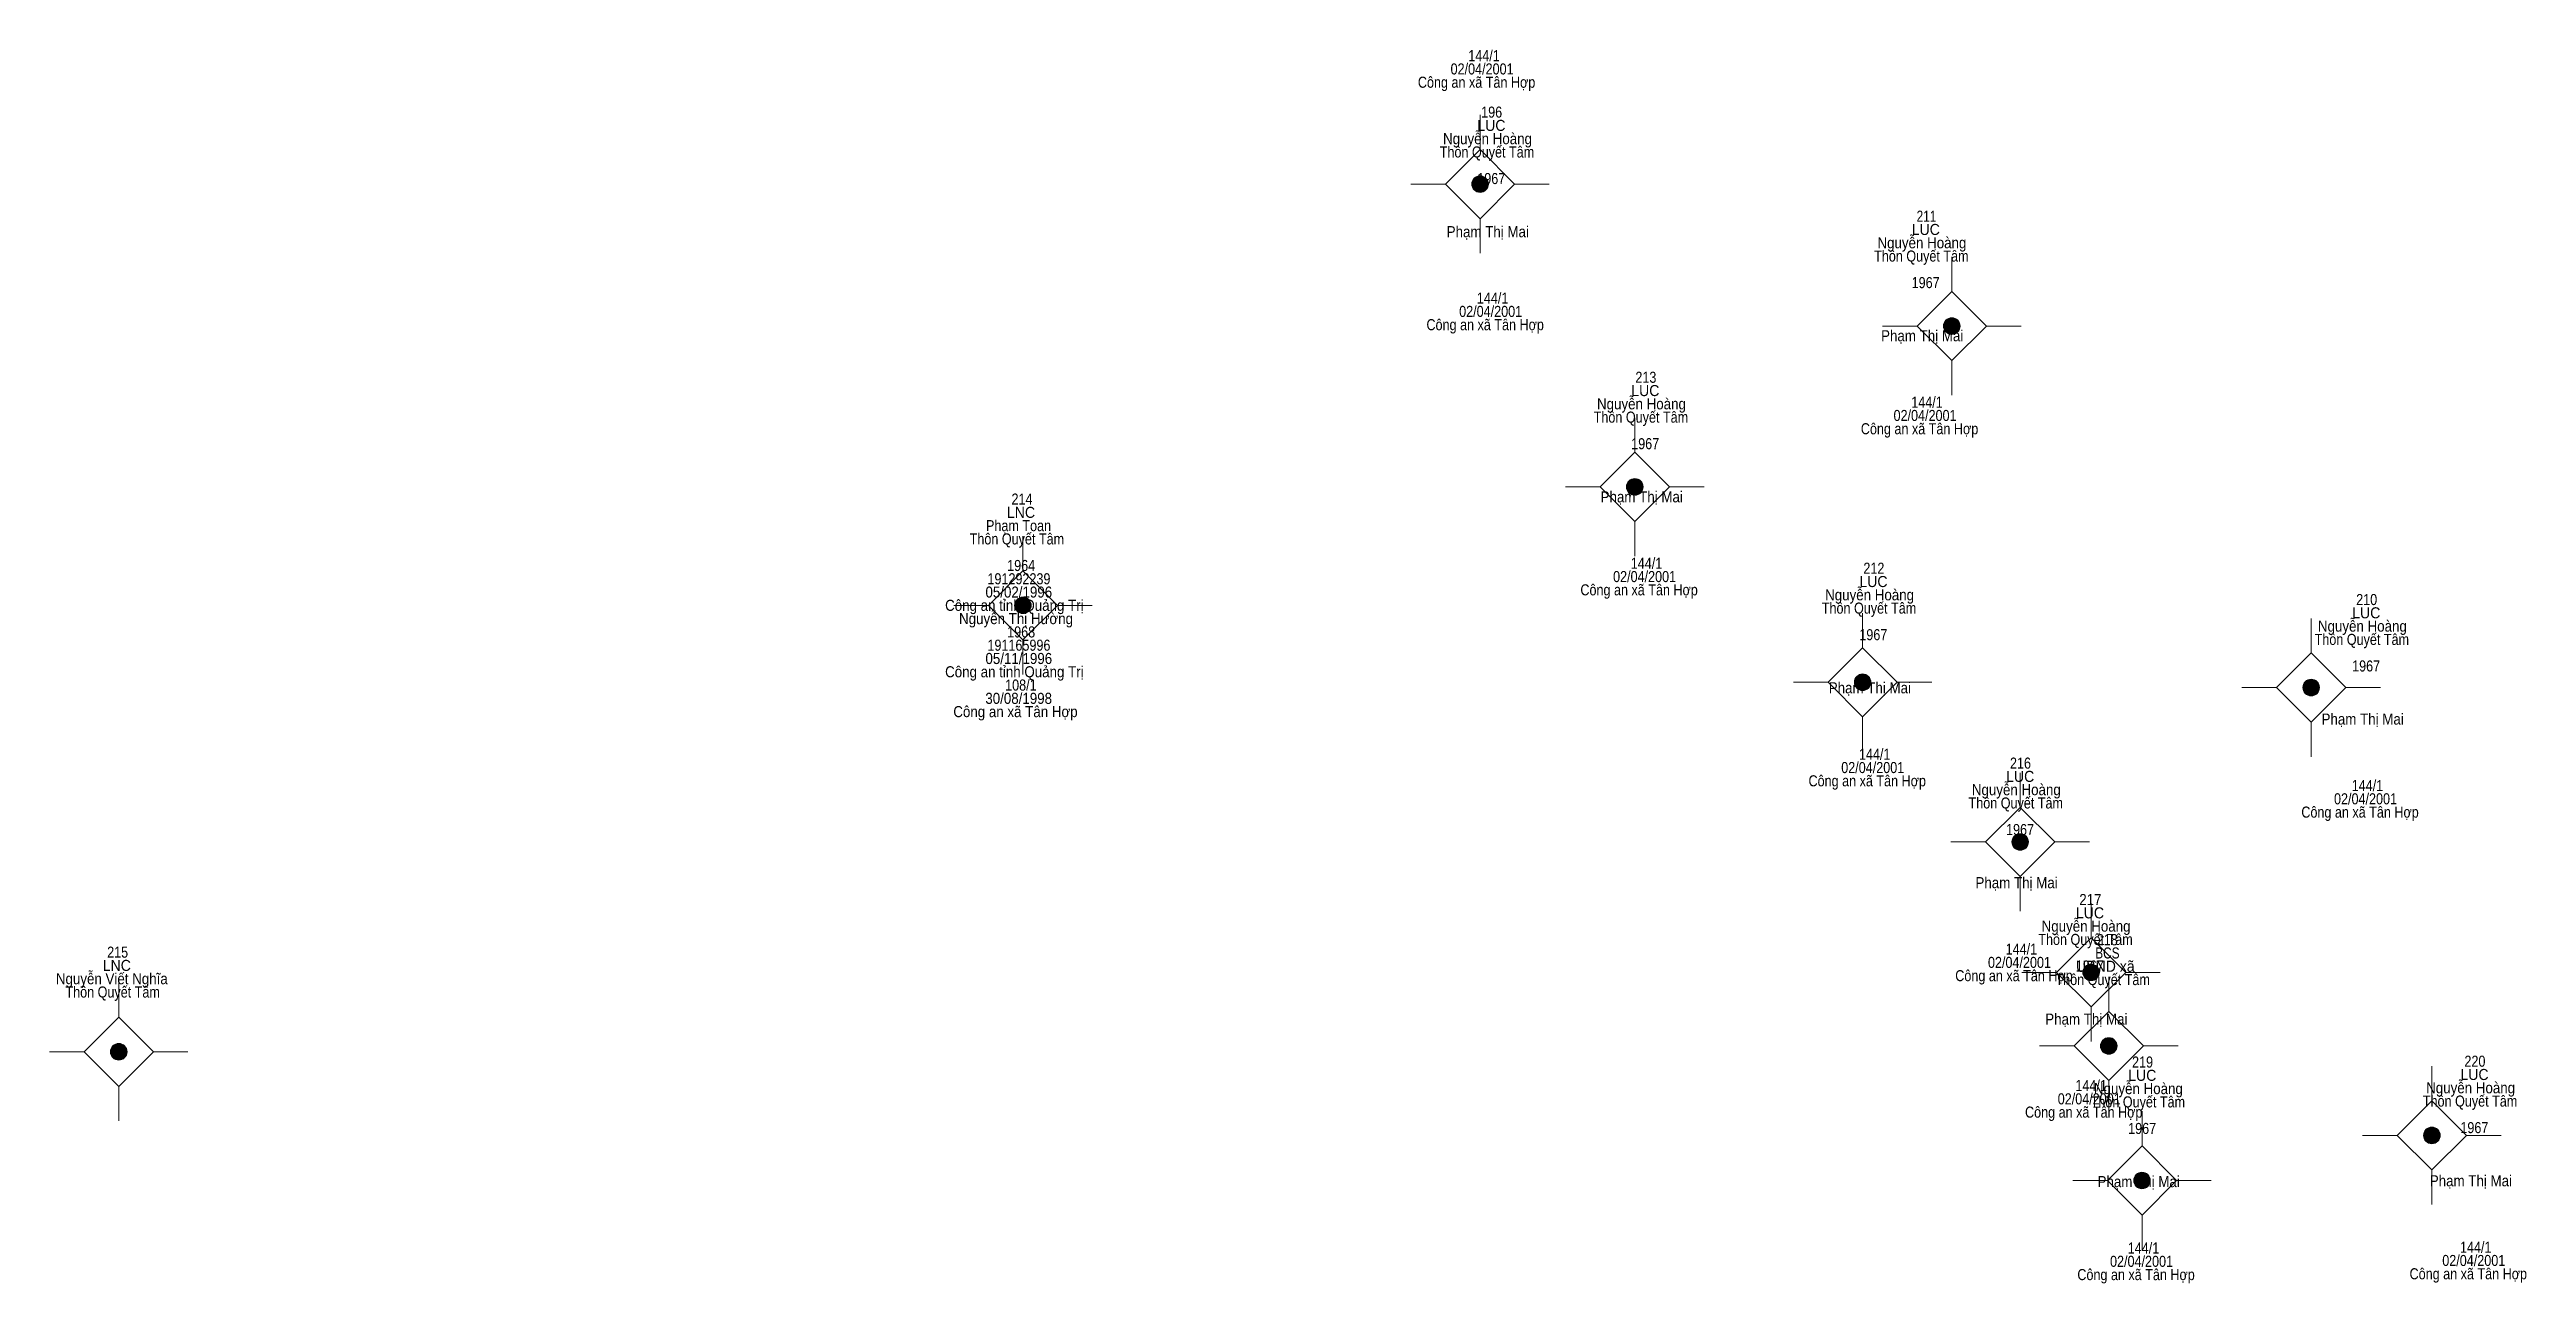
# Model space of a CAD drawing. Header units: metres. Extents: x 550999 to 552168, y 1840994 to 1841978.
# Drawn here: x 550998.9 to 551088.4, y 1841275.2 to 1841319.8 of the extents above; entities that cross this region are included whole.
import ezdxf
from ezdxf.enums import TextEntityAlignment as Align

# ---------------------------------------------------------------- set-up
doc = ezdxf.new("R2010")
doc.units = ezdxf.units.M
doc.header["$LTSCALE"] = 0.16
doc.layers.add('11', color=7, linetype='Continuous', lineweight=13)
doc.layers.add('15', color=7, linetype='Continuous')

msp = doc.modelspace()

# ---------------------------------------------------------------- texts
at = {"layer": '15'}
for s, width, p in [(' 144/1', 0.85, (551050.67, 1841319.4)), (' Công an xã Tân Hợp ', 0.85, (551050.465, 1841318.44)), (' 02/04/2001', 0.85, (551050.6, 1841318.92)), ('Nguyễn Hoàng', 0.9, (551050.86, 1841316.4)), ('LUC', 0.95, (551051, 1841316.88)), ('196', 0.85, (551051.01, 1841317.36)), ('Thôn Quyết Tâm', 0.85, (551050.84, 1841315.92)), ('1967', 0.85, (551050.995, 1841314.96)), ('Phạm Thị Mai', 0.9, (551050.87, 1841313.04)), ('LUC', 0.95, (551066.69, 1841313.12)), ('211', 0.8, (551066.715, 1841313.6)), ('Thôn Quyết Tâm', 0.85, (551066.53, 1841312.16)), ('Nguyễn Hoàng', 0.9, (551066.55, 1841312.64)), ('1967', 0.85, (551066.685, 1841311.2)), (' 144/1', 0.85, (551050.98, 1841310.64)), (' Công an xã Tân Hợp ', 0.85, (551050.775, 1841309.68)), (' 02/04/2001', 0.85, (551050.91, 1841310.16)), ('Phạm Thị Mai', 0.9, (551066.56, 1841309.28)), ('213', 0.85, (551056.58, 1841307.78)), ('Nguyễn Hoàng', 0.9, (551056.42, 1841306.82)), ('LUC', 0.95, (551056.56, 1841307.3)), (' 144/1', 0.85, (551066.67, 1841306.88)), ('Thôn Quyết Tâm', 0.85, (551056.4, 1841306.34)), (' Công an xã Tân Hợp ', 0.85, (551066.465, 1841305.92)), (' 02/04/2001', 0.85, (551066.6, 1841306.4)), ('1967', 0.85, (551056.555, 1841305.38)), ('214', 0.85, (551034.045, 1841303.38)), ('Phạm Thị Mai', 0.9, (551056.43, 1841303.46)), ('Phạm Toan', 0.85, (551033.92, 1841302.42)), ('LNC', 0.95, (551034.01, 1841302.9)), ('Thôn Quyết Tâm', 0.85, (551033.86, 1841301.94)), ('191292239', 0.85, (551033.935, 1841300.5)), ('1964', 0.85, (551034.015, 1841300.98)), (' 02/04/2001', 0.85, (551056.47, 1841300.58)), (' 144/1', 0.85, (551056.54, 1841301.06)), ('LUC', 0.95, (551064.8, 1841300.4)), ('212', 0.85, (551064.815, 1841300.88)), ('Công an tỉnh Quảng Trị', 0.9, (551033.77, 1841299.54)), ('05/02/1996', 0.9, (551033.93, 1841300.02)), (' Công an xã Tân Hợp ', 0.85, (551056.335, 1841300.1)), ('Thôn Quyết Tâm', 0.85, (551064.64, 1841299.44)), ('Nguyễn Hoàng', 0.9, (551064.66, 1841299.92)), ('210', 0.85, (551082.615, 1841299.75)), ('Nguyễn Thị Hường', 0.9, (551033.83, 1841299.06)), ('Nguyễn Hoàng', 0.9, (551082.46, 1841298.79)), ('LUC', 0.95, (551082.6, 1841299.27)), ('191165996', 0.85, (551033.935, 1841298.1)), ('1968', 0.85, (551034.015, 1841298.58)), ('1967', 0.85, (551064.795, 1841298.48)), ('Thôn Quyết Tâm', 0.85, (551082.44, 1841298.31)), ('Công an tỉnh Quảng Trị', 0.9, (551033.77, 1841297.14)), ('05/11/1996', 0.9, (551033.93, 1841297.62)), ('1967', 0.85, (551082.595, 1841297.35)), ('30/08/1998', 0.9, (551033.925, 1841296.18)), ('108/1', 0.85, (551034.005, 1841296.66)), ('Phạm Thị Mai', 0.9, (551064.67, 1841296.56)), ('Công an xã Tân Hợp', 0.9, (551033.81, 1841295.7)), ('Phạm Thị Mai', 0.9, (551082.47, 1841295.43)), (' 144/1', 0.85, (551064.78, 1841294.16)), (' Công an xã Tân Hợp ', 0.85, (551064.575, 1841293.2)), (' 02/04/2001', 0.85, (551064.71, 1841293.68)), ('LUC', 0.95, (551070.1, 1841293.36)), ('216', 0.85, (551070.11, 1841293.84)), ('Thôn Quyết Tâm', 0.85, (551069.94, 1841292.4)), ('Nguyễn Hoàng', 0.9, (551069.96, 1841292.88)), (' 02/04/2001', 0.85, (551082.51, 1841292.55)), (' 144/1', 0.85, (551082.58, 1841293.03)), ('1967', 0.85, (551070.095, 1841291.44)), (' Công an xã Tân Hợp ', 0.85, (551082.375, 1841292.07)), ('Phạm Thị Mai', 0.9, (551069.97, 1841289.52)), ('217', 0.9, (551072.635, 1841288.91)), ('Nguyễn Hoàng', 0.9, (551072.48, 1841287.95)), ('LUC', 0.95, (551072.62, 1841288.43)), ('215', 0.85, (551001.38, 1841287.01)), (' 144/1', 0.85, (551070.08, 1841287.12)), ('Thôn Quyết Tâm', 0.85, (551072.46, 1841287.47)), ('BCS', 0.8, (551073.25, 1841286.98)), ('218', 0.85, (551073.245, 1841287.46)), ('Nguyễn Viết Nghĩa', 0.9, (551001.17, 1841286.05)), ('LNC', 0.95, (551001.35, 1841286.53)), (' Công an xã Tân Hợp ', 0.85, (551069.875, 1841286.16)), (' 02/04/2001', 0.85, (551070.01, 1841286.64)), ('Thôn Quyết Tâm', 0.85, (551073.08, 1841286.02)), ('1967', 0.85, (551072.615, 1841286.51)), ('UBND xã', 0.95, (551073.175, 1841286.5)), ('Thôn Quyết Tâm', 0.85, (551001.2, 1841285.57)), ('Phạm Thị Mai', 0.9, (551072.49, 1841284.59)), ('LUC', 0.95, (551074.51, 1841282.56)), ('219', 0.85, (551074.52, 1841283.04)), ('LUC', 0.95, (551086.51, 1841282.59)), ('220', 0.85, (551086.525, 1841283.07)), (' 02/04/2001', 0.85, (551072.53, 1841281.71)), (' 144/1', 0.85, (551072.6, 1841282.19)), ('Thôn Quyết Tâm', 0.85, (551074.35, 1841281.6)), ('Nguyễn Hoàng', 0.9, (551074.37, 1841282.08)), ('Thôn Quyết Tâm', 0.85, (551086.35, 1841281.63)), ('Nguyễn Hoàng', 0.9, (551086.37, 1841282.11)), (' Công an xã Tân Hợp ', 0.85, (551072.395, 1841281.23)), ('1967', 0.85, (551074.505, 1841280.64)), ('1967', 0.85, (551086.505, 1841280.67)), ('Phạm Thị Mai', 0.9, (551074.38, 1841278.72)), ('Phạm Thị Mai', 0.9, (551086.38, 1841278.75)), (' 144/1', 0.85, (551074.49, 1841276.32)), (' 144/1', 0.85, (551086.49, 1841276.35)), (' Công an xã Tân Hợp ', 0.85, (551074.285, 1841275.36)), (' 02/04/2001', 0.85, (551074.42, 1841275.84)), (' Công an xã Tân Hợp ', 0.85, (551086.285, 1841275.39)), (' 02/04/2001', 0.85, (551086.42, 1841275.87))]:
    msp.add_text(s, height=0.4, dxfattribs=dict(at, width=width)).set_placement(p, align=Align.CENTER)

# ---------------------------------------------------------------- hatches: boundary and pattern name
at = {"layer": '11'}
for points in [[(551050.8895, 1841314.96, 1), (551050.2895, 1841314.96, 1)], [(551067.9295, 1841309.83, 1), (551067.3295, 1841309.83, 1)], [(551056.4795, 1841304.02, 1), (551055.8795, 1841304.02, 1)], [(551034.3795, 1841299.74, 1), (551033.7795, 1841299.74, 1)], [(551064.7095, 1841296.96, 1), (551064.1095, 1841296.96, 1)], [(551080.9095, 1841296.77, 1), (551080.3095, 1841296.77, 1)], [(551070.3995, 1841291.19, 1), (551069.7995, 1841291.19, 1)], [(551072.9595, 1841286.48, 1), (551072.3595, 1841286.48, 1)], [(551001.7195, 1841283.61, 1), (551001.1195, 1841283.61, 1)], [(551073.5995, 1841283.82, 1), (551072.9995, 1841283.82, 1)], [(551085.2695, 1841280.59, 1), (551084.6695, 1841280.59, 1)], [(551074.7995, 1841278.96, 1), (551074.1995, 1841278.96, 1)]]:
    msp.add_hatch(color=256, dxfattribs=at).paths.add_polyline_path(points)

# ---------------------------------------------------------------- linework, layer by layer
for p, q in [((551050.59, 1841317.46), (551050.59, 1841316.21)), ((551049.34, 1841314.96), (551048.09, 1841314.96)), ((551053.09, 1841314.96), (551051.84, 1841314.96)), ((551050.59, 1841313.71), (551050.59, 1841312.46)), ((551067.63, 1841312.33), (551067.63, 1841311.08)), ((551066.38, 1841309.83), (551065.13, 1841309.83)), ((551070.13, 1841309.83), (551068.88, 1841309.83)), ((551067.63, 1841308.58), (551067.63, 1841307.33)), ((551056.18, 1841306.52), (551056.18, 1841305.27)), ((551054.93, 1841304.02), (551053.68, 1841304.02)), ((551058.68, 1841304.02), (551057.43, 1841304.02)), ((551056.18, 1841302.77), (551056.18, 1841301.52)), ((551034.08, 1841302.24), (551034.08, 1841300.99)), ((551032.83, 1841299.74), (551031.58, 1841299.74)), ((551036.58, 1841299.74), (551035.33, 1841299.74)), ((551064.41, 1841299.46), (551064.41, 1841298.21)), ((551080.61, 1841299.27), (551080.61, 1841298.02)), ((551034.08, 1841298.49), (551034.08, 1841297.24)), ((551063.16, 1841296.96), (551061.91, 1841296.96)), ((551066.91, 1841296.96), (551065.66, 1841296.96)), ((551079.36, 1841296.77), (551078.11, 1841296.77)), ((551083.11, 1841296.77), (551081.86, 1841296.77)), ((551064.41, 1841295.71), (551064.41, 1841294.46)), ((551080.61, 1841295.52), (551080.61, 1841294.27)), ((551070.1, 1841293.69), (551070.1, 1841292.44)), ((551068.85, 1841291.19), (551067.6, 1841291.19)), ((551072.6, 1841291.19), (551071.35, 1841291.19)), ((551070.1, 1841289.94), (551070.1, 1841288.69)), ((551072.66, 1841288.98), (551072.66, 1841287.73)), ((551071.41, 1841286.48), (551070.16, 1841286.48)), ((551075.16, 1841286.48), (551073.91, 1841286.48)), ((551001.42, 1841286.11), (551001.42, 1841284.86)), ((551073.3, 1841286.32), (551073.3, 1841285.07)), ((551072.66, 1841285.23), (551072.66, 1841283.98)), ((551072.05, 1841283.82), (551070.8, 1841283.82)), ((551075.8, 1841283.82), (551074.55, 1841283.82)), ((551000.17, 1841283.61), (550998.92, 1841283.61)), ((551003.92, 1841283.61), (551002.67, 1841283.61)), ((551084.97, 1841283.09), (551084.97, 1841281.84)), ((551001.42, 1841282.36), (551001.42, 1841281.11)), ((551073.3, 1841282.57), (551073.3, 1841281.32)), ((551074.5, 1841281.46), (551074.5, 1841280.21)), ((551083.72, 1841280.59), (551082.47, 1841280.59)), ((551087.47, 1841280.59), (551086.22, 1841280.59)), ((551084.97, 1841279.34), (551084.97, 1841278.09)), ((551073.25, 1841278.96), (551072, 1841278.96)), ((551077, 1841278.96), (551075.75, 1841278.96)), ((551074.5, 1841277.71), (551074.5, 1841276.46))]:
    msp.add_line(p, q, dxfattribs=at)
for points in [[(551050.59, 1841316.21), (551049.34, 1841314.96), (551050.59, 1841313.71), (551051.84, 1841314.96)], [(551067.63, 1841311.08), (551066.38, 1841309.83), (551067.63, 1841308.58), (551068.88, 1841309.83)], [(551056.18, 1841305.27), (551054.93, 1841304.02), (551056.18, 1841302.77), (551057.43, 1841304.02)], [(551034.08, 1841300.99), (551032.83, 1841299.74), (551034.08, 1841298.49), (551035.33, 1841299.74)], [(551064.41, 1841298.21), (551063.16, 1841296.96), (551064.41, 1841295.71), (551065.66, 1841296.96)], [(551080.61, 1841298.02), (551079.36, 1841296.77), (551080.61, 1841295.52), (551081.86, 1841296.77)], [(551070.1, 1841292.44), (551068.85, 1841291.19), (551070.1, 1841289.94), (551071.35, 1841291.19)], [(551072.66, 1841287.73), (551071.41, 1841286.48), (551072.66, 1841285.23), (551073.91, 1841286.48)], [(551001.42, 1841284.86), (551000.17, 1841283.61), (551001.42, 1841282.36), (551002.67, 1841283.61)], [(551073.3, 1841285.07), (551072.05, 1841283.82), (551073.3, 1841282.57), (551074.55, 1841283.82)], [(551084.97, 1841281.84), (551083.72, 1841280.59), (551084.97, 1841279.34), (551086.22, 1841280.59)], [(551074.5, 1841280.21), (551073.25, 1841278.96), (551074.5, 1841277.71), (551075.75, 1841278.96)]]:
    msp.add_lwpolyline(points, close=True, dxfattribs=at)
for centre in [(551050.5895, 1841314.96), (551067.6295, 1841309.83), (551056.1795, 1841304.02), (551034.0795, 1841299.74), (551064.4095, 1841296.96), (551080.6095, 1841296.77), (551070.0995, 1841291.19), (551072.6595, 1841286.48), (551001.4195, 1841283.61), (551073.2995, 1841283.82), (551084.9695, 1841280.59), (551074.4995, 1841278.96)]:
    msp.add_circle(centre, 0.3, dxfattribs=at)

msp.set_redraw_order([(e.dxf.handle, doc.entitydb.next_handle()) for e in msp.query("TEXT MTEXT ATTDEF DIMENSION ARC_DIMENSION")])  # texts and dimensions are drawn at this point

doc.saveas('drawing.dxf')
